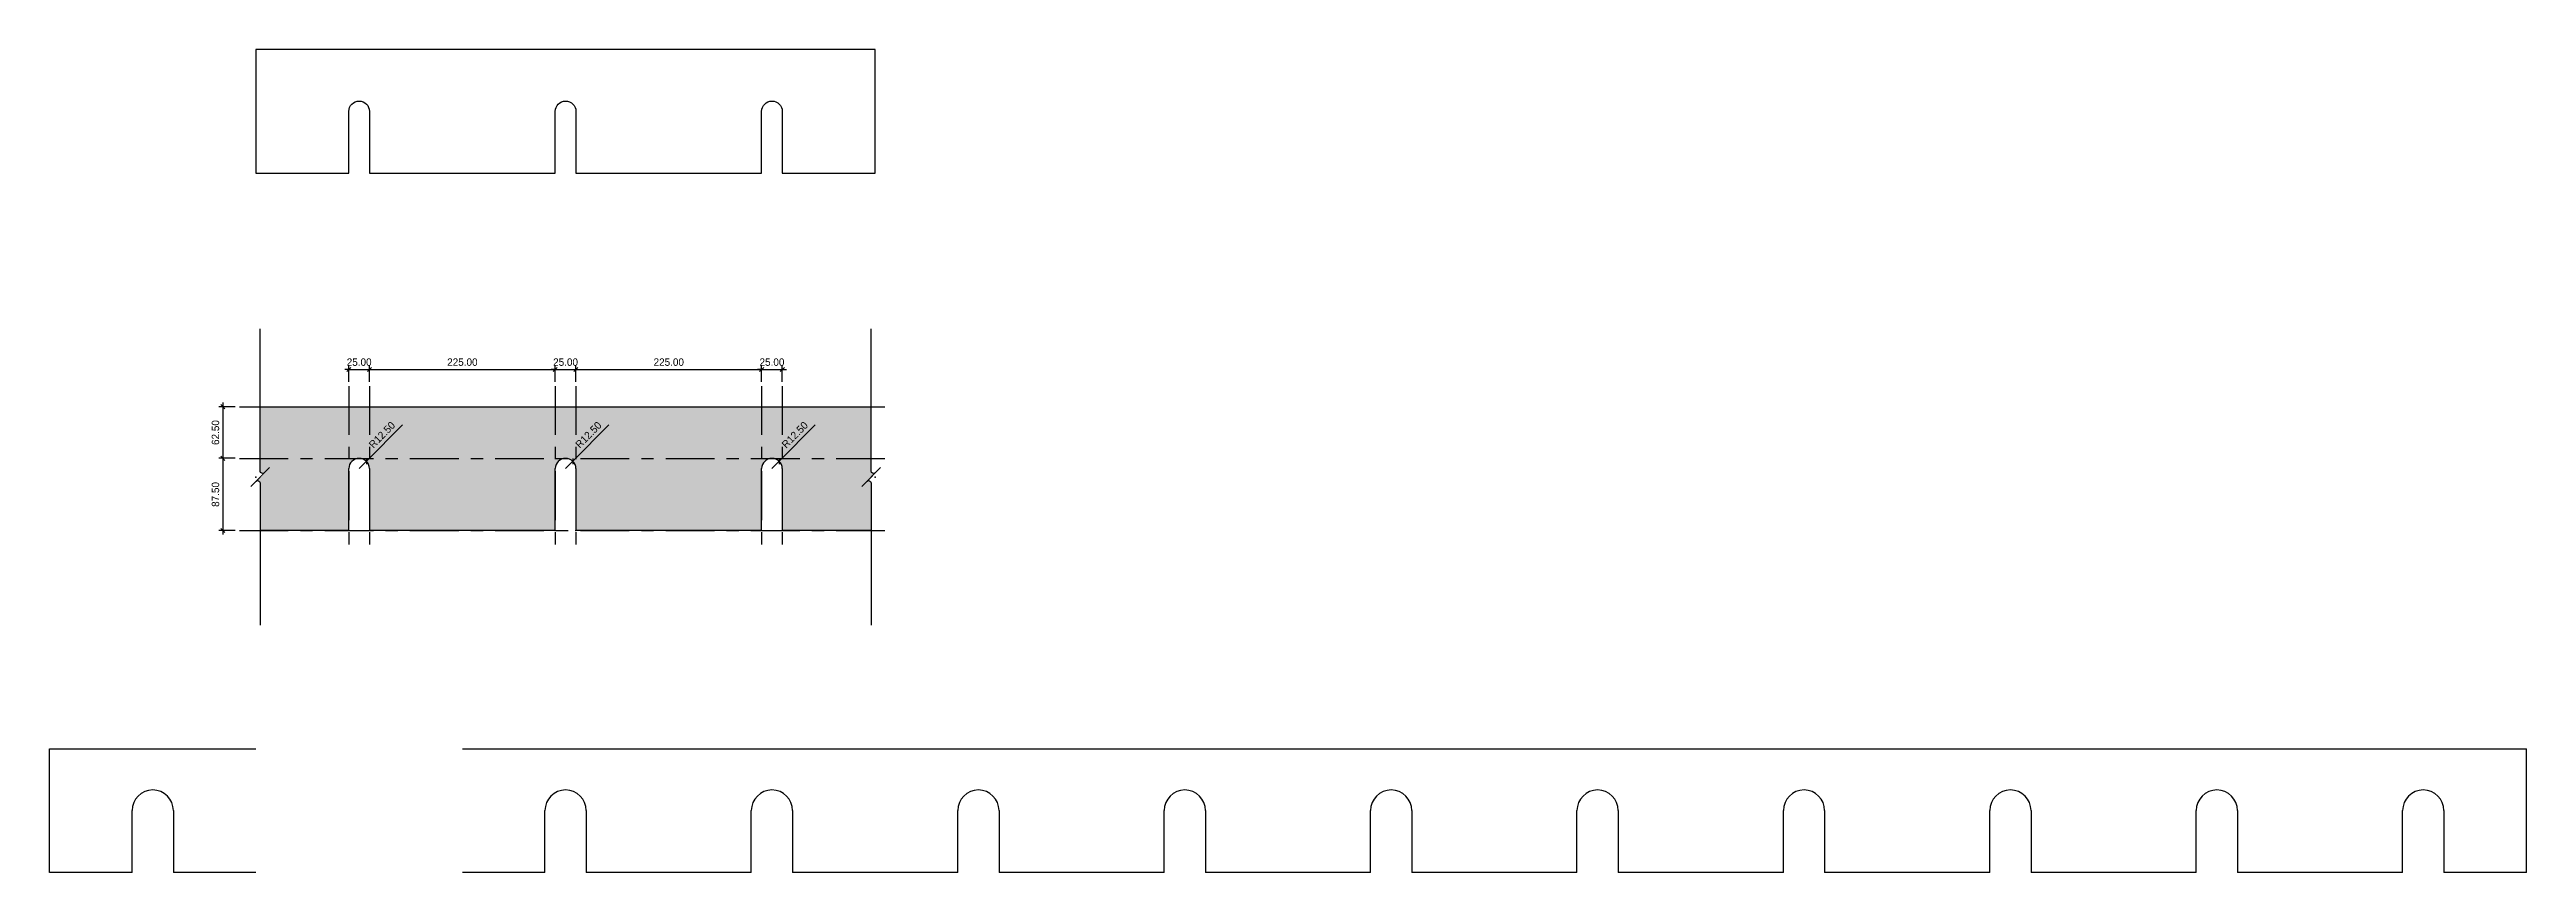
# Model space of a CAD drawing. Header units: millimetres. Extents: x -244126 to 368105, y -173968 to 259060.
# Drawn here: x 40843 to 43843, y 16783 to 17780 of the extents above; entities that cross this region are included whole.
import ezdxf

# ---------------------------------------------------------------- set-up
doc = ezdxf.new("R2010")
doc.units = ezdxf.units.MM
doc.header["$MEASUREMENT"] = 0
for name, pattern in [('ACAD_ISO04W100', [30, 24, -3, 0, -3]), ('CENTER', [2, 1.25, -0.25, 0.25, -0.25]), ('TA_GL_059.00000', [162.25, 59, -14.75, 14.75, -14.75, 59])]:
    doc.linetypes.add(name, pattern=pattern)
for name, color, linetype in [('000 - GRID', 8, 'CENTER'), ('000 - H A T C H', 8, 'Continuous'), ('000 - SYMBOL CON', 1, 'Continuous'), ('000 - WIPEOUT', 250, 'Continuous')]:
    doc.layers.add(name, color=color, linetype=linetype)
doc.styles.add('CORDIA', font='cordia.shx')
doc.styles.add('TA', font='Cordia New.ttf', dxfattribs={"height": 4.5})
doc.dimstyles.new('DIM E-E', dxfattribs={"dimscale": 2, "dimtxt": 0.18, "dimasz": 0.1, "dimexe": 0.1, "dimexo": 0.1, "dimgap": 0.09, "dimtad": 1, "dimtoh": 1, "dimzin": 0, "dimdsep": 46, "dimtxsty": 'CORDIA', "dimblk": 'OBLIQUE', "dimcen": 0.1, "dimdle": 0.1, "dimclrd": 40, "dimclre": 140, "dimclrt": 3, "dimadec": 0, "dimazin": 0, "dimtfac": 1, "dimtix": 1, "dimtmove": 2, "dimatfit": 3, "dimfxl": 1, "dimtolj": 1, "dimtzin": 0, "dimarcsym": 0})

msp = doc.modelspace()

# ---------------------------------------------------------------- blocks, each defined once
blk = doc.blocks.new('*U814')
at = {"color": 3}
blk.add_wipeout([(1.38, 1.01), (1.18, 0.93), (1.03, 0.8), (0.92, 0.62), (0.87, 0.42), (0.89, 0.22), (0.97, 0.03), (-0.97, 1.97), (-0.89, 1.79), (-0.87, 1.58), (-0.91, 1.38), (-1.02, 1.21), (-1.18, 1.08), (-1.37, 1.01), (-35.88, 1.01), (-35.88, -2.32), (35.88, -2.33), (35.88, 1.01)], dxfattribs=at).dxf.layer = '000 - WIPEOUT'
at = {"color": 250}
blk.add_lwpolyline([(35.88, 1.01), (35.88, 1.01)], dxfattribs=at)
at = {"color": 3}
blk.add_point((0, 0), dxfattribs=at)
at = {"layer": '000 - SYMBOL CON', "color": 0}
for p, q in [((-1.37, 1.01), (-35.88, 1.01)), ((1.38, 1.01), (35.88, 1.01))]:
    blk.add_line(p, q, dxfattribs=at)
at = {"layer": '000 - SYMBOL CON', "color": 0, "extrusion": (0, 0, -1)}
blk.add_line((2.27, -1.26), (-2.27, 3.27), dxfattribs=at)
for centre, radius, start, end in [((1.5, 1.63), 0.634, 146.72715, 258.27285), ((-1.51, 0.38), 0.638, 326.67996, 78.07944)]:
    blk.add_arc(centre, radius, start, end, dxfattribs=at)
blk = doc.blocks.new('*U302')
at = {"color": 3}
blk.add_point((0, -150), dxfattribs=at)
at = {"layer": '000 - GRID', "color": 0, "linetype": 'ByBlock'}
blk.add_line((0, 25), (0, -175), dxfattribs=at)
at = {"layer": '000 - GRID', "color": 0}
blk.add_point((0, 0), dxfattribs=at)
at = {"style": 'TA', "flags": 1}
blk.add_attdef('LOCATION', (6, 6), '', height=4.5, dxfattribs=at)
blk = doc.blocks.new('*U815')
at = {"color": 3}
blk.add_point((0, -739.9), dxfattribs=at)
at = {"layer": '000 - GRID', "color": 0, "linetype": 'ByBlock'}
blk.add_line((0, 25), (0, -764.9), dxfattribs=at)
at = {"layer": '000 - GRID', "color": 0}
blk.add_point((0, 0), dxfattribs=at)
at = {"style": 'TA', "flags": 1}
blk.add_attdef('LOCATION', (6, 6), '', height=4.5, dxfattribs=at)
blk = doc.blocks.new('_Oblique')
at = {"color": 0, "linetype": 'ByBlock', "lineweight": -2}
blk.add_line((-0.5, -0.5), (0.5, 0.5), dxfattribs=at)
blk = doc.blocks.new('*D2208')
at = {"color": 40, "lineweight": -2, "transparency": 16777216}
for p, q in [((41205.4, 17392), (41200.4, 17392)), ((41205.4, 17392), (41230.4, 17392)), ((41230.4, 17392), (41235.4, 17392))]:
    blk.add_line(p, q, dxfattribs=at)
at = {"color": 140, "linetype": 'ACAD_ISO04W100', "lineweight": -2, "transparency": 16777216}
for p, q in [((41205.4, 17377), (41205.4, 17397)), ((41230.4, 17377), (41230.4, 17397))]:
    blk.add_line(p, q, dxfattribs=at)
at = {"layer": 'Defpoints', "color": 0, "transparency": 16777216}
for p in [(41205.4, 17372), (41230.4, 17392), (41230.4, 17372)]:
    blk.add_point(p, dxfattribs=at)
at = {"color": 40, "lineweight": -2, "transparency": 16777216, "xscale": 5, "yscale": 5, "zscale": 5}
blk.add_blockref('_Oblique', (41205.4, 17392), dxfattribs=at)
at = {"color": 40, "lineweight": -2, "transparency": 16777216, "xscale": 5, "yscale": 5, "zscale": 5, "rotation": 180}
blk.add_blockref('_Oblique', (41230.4, 17392), dxfattribs=at)
at = {"color": 3, "transparency": 16777216, "insert": (41217.9, 17401), "char_height": 9, "attachment_point": 5, "style": 'CORDIA'}
blk.add_mtext('\\A1;25.00', dxfattribs=at)
blk = doc.blocks.new('*D2209')
at = {"color": 40, "lineweight": -2, "transparency": 16777216}
blk.add_line((41225.4, 17392), (41460.4, 17392), dxfattribs=at)
at = {"color": 140, "linetype": 'ACAD_ISO04W100', "lineweight": -2, "transparency": 16777216}
for p, q in [((41230.4, 17377), (41230.4, 17397)), ((41455.4, 17377), (41455.4, 17397))]:
    blk.add_line(p, q, dxfattribs=at)
at = {"layer": 'Defpoints', "color": 0, "transparency": 16777216}
for p in [(41230.4, 17372), (41455.4, 17392), (41455.4, 17372)]:
    blk.add_point(p, dxfattribs=at)
at = {"color": 40, "lineweight": -2, "transparency": 16777216, "xscale": 5, "yscale": 5, "zscale": 5, "rotation": 180}
blk.add_blockref('_Oblique', (41230.4, 17392), dxfattribs=at)
at = {"color": 40, "lineweight": -2, "transparency": 16777216, "xscale": 5, "yscale": 5, "zscale": 5}
blk.add_blockref('_Oblique', (41455.4, 17392), dxfattribs=at)
at = {"color": 3, "transparency": 16777216, "insert": (41342.9, 17401), "char_height": 9, "attachment_point": 5, "style": 'CORDIA'}
blk.add_mtext('\\A1;225.00', dxfattribs=at)
blk = doc.blocks.new('*D2210')
at = {"color": 40, "lineweight": -2, "transparency": 16777216}
for p, q in [((41455.4, 17392), (41450.4, 17392)), ((41455.4, 17392), (41480.4, 17392)), ((41480.4, 17392), (41485.4, 17392))]:
    blk.add_line(p, q, dxfattribs=at)
at = {"color": 140, "linetype": 'ACAD_ISO04W100', "lineweight": -2, "transparency": 16777216}
for p, q in [((41455.4, 17377), (41455.4, 17397)), ((41480.4, 17377), (41480.4, 17397))]:
    blk.add_line(p, q, dxfattribs=at)
at = {"layer": 'Defpoints', "color": 0, "transparency": 16777216}
for p in [(41455.4, 17372), (41480.4, 17392), (41480.4, 17372)]:
    blk.add_point(p, dxfattribs=at)
at = {"color": 40, "lineweight": -2, "transparency": 16777216, "xscale": 5, "yscale": 5, "zscale": 5}
blk.add_blockref('_Oblique', (41455.4, 17392), dxfattribs=at)
at = {"color": 40, "lineweight": -2, "transparency": 16777216, "xscale": 5, "yscale": 5, "zscale": 5, "rotation": 180}
blk.add_blockref('_Oblique', (41480.4, 17392), dxfattribs=at)
at = {"color": 3, "transparency": 16777216, "insert": (41467.9, 17401), "char_height": 9, "attachment_point": 5, "style": 'CORDIA'}
blk.add_mtext('\\A1;25.00', dxfattribs=at)
blk = doc.blocks.new('*D2211')
at = {"color": 40, "lineweight": -2, "transparency": 16777216}
blk.add_line((41475.4, 17392), (41710.4, 17392), dxfattribs=at)
at = {"color": 140, "linetype": 'ACAD_ISO04W100', "lineweight": -2, "transparency": 16777216}
for p, q in [((41480.4, 17377), (41480.4, 17397)), ((41705.4, 17377), (41705.4, 17397))]:
    blk.add_line(p, q, dxfattribs=at)
at = {"layer": 'Defpoints', "color": 0, "transparency": 16777216}
for p in [(41480.4, 17372), (41705.4, 17392), (41705.4, 17372)]:
    blk.add_point(p, dxfattribs=at)
at = {"color": 40, "lineweight": -2, "transparency": 16777216, "xscale": 5, "yscale": 5, "zscale": 5, "rotation": 180}
blk.add_blockref('_Oblique', (41480.4, 17392), dxfattribs=at)
at = {"color": 40, "lineweight": -2, "transparency": 16777216, "xscale": 5, "yscale": 5, "zscale": 5}
blk.add_blockref('_Oblique', (41705.4, 17392), dxfattribs=at)
at = {"color": 3, "transparency": 16777216, "insert": (41592.9, 17401), "char_height": 9, "attachment_point": 5, "style": 'CORDIA'}
blk.add_mtext('\\A1;225.00', dxfattribs=at)
blk = doc.blocks.new('*D2212')
at = {"color": 40, "lineweight": -2, "transparency": 16777216}
for p, q in [((41705.4, 17392), (41700.4, 17392)), ((41705.4, 17392), (41730.4, 17392)), ((41730.4, 17392), (41735.4, 17392))]:
    blk.add_line(p, q, dxfattribs=at)
at = {"color": 140, "linetype": 'ACAD_ISO04W100', "lineweight": -2, "transparency": 16777216}
for p, q in [((41705.4, 17377), (41705.4, 17397)), ((41730.4, 17377), (41730.4, 17397))]:
    blk.add_line(p, q, dxfattribs=at)
at = {"layer": 'Defpoints', "color": 0, "transparency": 16777216}
for p in [(41705.4, 17372), (41730.4, 17392), (41730.4, 17372)]:
    blk.add_point(p, dxfattribs=at)
at = {"color": 40, "lineweight": -2, "transparency": 16777216, "xscale": 5, "yscale": 5, "zscale": 5}
blk.add_blockref('_Oblique', (41705.4, 17392), dxfattribs=at)
at = {"color": 40, "lineweight": -2, "transparency": 16777216, "xscale": 5, "yscale": 5, "zscale": 5, "rotation": 180}
blk.add_blockref('_Oblique', (41730.4, 17392), dxfattribs=at)
at = {"color": 3, "transparency": 16777216, "insert": (41717.9, 17401), "char_height": 9, "attachment_point": 5, "style": 'CORDIA'}
blk.add_mtext('\\A1;25.00', dxfattribs=at)
blk = doc.blocks.new('*D2213')
at = {"color": 140, "linetype": 'ACAD_ISO04W100', "lineweight": -2, "transparency": 16777216}
for p, q in [((41067.9, 17347), (41047.9, 17347)), ((41067.9, 17284.5), (41047.9, 17284.5))]:
    blk.add_line(p, q, dxfattribs=at)
at = {"color": 40, "lineweight": -2, "transparency": 16777216}
blk.add_line((41052.9, 17352), (41052.9, 17279.5), dxfattribs=at)
at = {"layer": 'Defpoints', "color": 0, "transparency": 16777216}
for p in [(41072.9, 17347), (41052.9, 17284.5), (41072.9, 17284.5)]:
    blk.add_point(p, dxfattribs=at)
at = {"color": 40, "lineweight": -2, "transparency": 16777216, "xscale": 5, "yscale": 5, "zscale": 5}
for p, rotation in [((41052.9, 17347), 90), ((41052.9, 17284.5), 270)]:
    blk.add_blockref('_Oblique', p, dxfattribs=dict(at, rotation=rotation))
at = {"color": 3, "transparency": 16777216, "insert": (41043.9, 17315.7), "char_height": 9, "attachment_point": 5, "rotation": 90, "style": 'CORDIA'}
blk.add_mtext('\\A1;62.50', dxfattribs=at)
blk = doc.blocks.new('*D2214')
at = {"color": 140, "linetype": 'ACAD_ISO04W100', "lineweight": -2, "transparency": 16777216}
for p, q in [((41067.9, 17284.5), (41047.9, 17284.5)), ((41067.9, 17197), (41047.9, 17197))]:
    blk.add_line(p, q, dxfattribs=at)
at = {"color": 40, "lineweight": -2, "transparency": 16777216}
blk.add_line((41052.9, 17289.5), (41052.9, 17192), dxfattribs=at)
at = {"layer": 'Defpoints', "color": 0, "transparency": 16777216}
for p in [(41072.9, 17284.5), (41052.9, 17197), (41072.9, 17197)]:
    blk.add_point(p, dxfattribs=at)
at = {"color": 40, "lineweight": -2, "transparency": 16777216, "xscale": 5, "yscale": 5, "zscale": 5}
for p, rotation in [((41052.9, 17284.5), 90), ((41052.9, 17197), 270)]:
    blk.add_blockref('_Oblique', p, dxfattribs=dict(at, rotation=rotation))
at = {"color": 3, "transparency": 16777216, "insert": (41043.9, 17240.7), "char_height": 9, "attachment_point": 5, "rotation": 90, "style": 'CORDIA'}
blk.add_mtext('\\A1;87.50', dxfattribs=at)
blk = doc.blocks.new('*D2895')
at = {"color": 40, "lineweight": -2, "transparency": 16777216}
for p in [(41270.4, 17325.2), (41217.9, 17272)]:
    blk.add_line(p, (41226.7, 17280.9), dxfattribs=at)
at = {"layer": 'Defpoints', "color": 0, "transparency": 16777216}
for p in [(41226.7, 17280.9), (41217.9, 17272)]:
    blk.add_point(p, dxfattribs=at)
at = {"color": 40, "lineweight": -2, "transparency": 16777216, "xscale": 5, "yscale": 5, "zscale": 5, "rotation": 225.448317999548}
blk.add_blockref('_Oblique', (41226.7, 17280.9), dxfattribs=at)
at = {"color": 3, "transparency": 16777216, "insert": (41245.6, 17312.9), "char_height": 9, "attachment_point": 5, "rotation": 45.4483, "style": 'CORDIA'}
blk.add_mtext('\\A1;R12.50', dxfattribs=at)
blk = doc.blocks.new('*D2206')
at = {"color": 40, "lineweight": -2, "transparency": 16777216}
for p in [(41520.4, 17325.2), (41467.9, 17272)]:
    blk.add_line(p, (41476.7, 17280.9), dxfattribs=at)
at = {"layer": 'Defpoints', "color": 0, "transparency": 16777216}
for p in [(41476.7, 17280.9), (41467.9, 17272)]:
    blk.add_point(p, dxfattribs=at)
at = {"color": 40, "lineweight": -2, "transparency": 16777216, "xscale": 5, "yscale": 5, "zscale": 5, "rotation": 225.448317999536}
blk.add_blockref('_Oblique', (41476.7, 17280.9), dxfattribs=at)
at = {"color": 3, "transparency": 16777216, "insert": (41495.6, 17312.9), "char_height": 9, "attachment_point": 5, "rotation": 45.4483, "style": 'CORDIA'}
blk.add_mtext('\\A1;R12.50', dxfattribs=at)
blk = doc.blocks.new('*D2207')
at = {"color": 40, "lineweight": -2, "transparency": 16777216}
for p in [(41770.4, 17325.2), (41717.9, 17272)]:
    blk.add_line(p, (41726.7, 17280.9), dxfattribs=at)
at = {"layer": 'Defpoints', "color": 0, "transparency": 16777216}
for p in [(41726.7, 17280.9), (41717.9, 17272)]:
    blk.add_point(p, dxfattribs=at)
at = {"color": 40, "lineweight": -2, "transparency": 16777216, "xscale": 5, "yscale": 5, "zscale": 5, "rotation": 225.4483179995367}
blk.add_blockref('_Oblique', (41726.7, 17280.9), dxfattribs=at)
at = {"color": 3, "transparency": 16777216, "insert": (41745.6, 17312.9), "char_height": 9, "attachment_point": 5, "rotation": 45.4483, "style": 'CORDIA'}
blk.add_mtext('\\A1;R12.50', dxfattribs=at)

# ---------------------------------------------------------------- dimensions: what is measured, and where the dimension line sits
at = {"color": 3}
for base, p1, p2, picture, middle in [((41230.39557, 17391.95296), (41205.39557, 17371.95296), (41230.39557, 17371.95296), '*D2208', (41217.89557, 17400.95296)), ((41455.39557, 17391.95296), (41230.39557, 17371.95296), (41455.39557, 17371.95296), '*D2209', (41342.89557, 17400.95296)), ((41480.39557, 17391.95296), (41455.39557, 17371.95296), (41480.39557, 17371.95296), '*D2210', (41467.89557, 17400.95296)), ((41705.39557, 17391.95296), (41480.39557, 17371.95296), (41705.39557, 17371.95296), '*D2211', (41592.89557, 17400.95296)), ((41730.39557, 17391.95296), (41705.39557, 17371.95296), (41730.39557, 17371.95296), '*D2212', (41717.89557, 17400.95296))]:
    dim = msp.add_linear_dim(base=base, p1=p1, p2=p2, dimstyle='DIM E-E', override={"dimscale": 50}, dxfattribs=at)
    dim.commit()
    dim.dimension.update_dxf_attribs({"geometry": picture, "text_midpoint": middle})
for center, mpoint, picture, middle in [((41217.89557, 17271.95296), (41226.66498, 17280.86069), '*D2895', (41245.60752, 17312.9307)), ((41467.89557, 17271.95296), (41476.66498, 17280.86069), '*D2206', (41495.60752, 17312.9307)), ((41717.89557, 17271.95296), (41726.66498, 17280.86069), '*D2207', (41745.60752, 17312.9307))]:
    dim = msp.add_radius_dim(center=center, mpoint=mpoint, dimstyle='DIM E-E', override={"dimscale": 50}, dxfattribs=at)
    dim.commit()
    dim.dimension.update_dxf_attribs({"geometry": picture, "text_midpoint": middle})

# ---------------------------------------------------------------- hatches: boundary and pattern name
at = {"layer": '000 - H A T C H'}
h = msp.add_hatch(dxfattribs=at)
h.set_pattern_fill('ANSI36', color=256, scale=14)
edge = h.paths.add_edge_path()
edge.add_arc((41717.89557, 17271.95296), 12.5, 0, 180, ccw=False)
edge.add_line((41730.39557, 17271.95296), (41730.39557, 17196.95296))
edge.add_line((41730.39557, 17196.95296), (41842.89557, 17196.95296))
edge.add_line((41842.89557, 17196.95296), (41842.89557, 17346.95296))
edge.add_line((41842.89557, 17346.95296), (41592.89557, 17346.95296))
edge.add_line((41592.89557, 17346.95296), (41342.89557, 17346.95296))
edge.add_line((41342.89557, 17346.95296), (41092.89557, 17346.95296))
edge.add_line((41092.89557, 17346.95296), (41092.89557, 17196.95296))
edge.add_line((41092.89557, 17196.95296), (41205.39557, 17196.95296))
edge.add_line((41205.39557, 17196.95296), (41205.39557, 17271.95296))
edge.add_arc((41217.89557, 17271.95296), 12.5, 0, 180, ccw=False)
edge.add_line((41230.39557, 17271.95296), (41230.39557, 17196.95296))
edge.add_line((41230.39557, 17196.95296), (41342.89557, 17196.95296))
edge.add_line((41342.89557, 17196.95296), (41455.39557, 17196.95296))
edge.add_line((41455.39557, 17196.95296), (41455.39557, 17271.95296))
edge.add_arc((41467.89557, 17271.95296), 12.5, 0, 180, ccw=False)
edge.add_line((41480.39557, 17271.95296), (41480.39557, 17196.95296))
edge.add_line((41480.39557, 17196.95296), (41592.89557, 17196.95296))
edge.add_line((41592.89557, 17196.95296), (41705.39557, 17196.95296))
edge.add_line((41705.39557, 17196.95296), (41705.39557, 17271.95296))

# ---------------------------------------------------------------- linework, layer by layer
at = {"color": 3}
for p, q in [((41092.89557, 17346.95296), (41342.89557, 17346.95296)), ((41342.89557, 17346.95296), (41592.89557, 17346.95296)), ((41592.89557, 17346.95296), (41842.89557, 17346.95296)), ((41205.39557, 17196.95296), (41092.89557, 17196.95296)), ((41342.89557, 17196.95296), (41230.39557, 17196.95296)), ((41455.39557, 17196.95296), (41342.89557, 17196.95296)), ((41592.89557, 17196.95296), (41480.39557, 17196.95296)), ((41705.39557, 17196.95296), (41592.89557, 17196.95296)), ((41842.89557, 17196.95296), (41730.39557, 17196.95296)), ((40842.89557, 16932.55078), (41092.89557, 16932.55078)), ((40842.89557, 16782.55078), (40842.89557, 16932.55078)), ((41342.89557, 16932.55078), (41592.89557, 16932.55078)), ((41592.89557, 16932.55078), (41842.89557, 16932.55078)), ((41842.89557, 16932.55078), (42092.89557, 16932.55078)), ((42092.89557, 16932.55078), (42342.89557, 16932.55078)), ((42342.89557, 16932.55078), (42592.89557, 16932.55078)), ((42592.89557, 16932.55078), (42842.89557, 16932.55078)), ((42842.89557, 16932.55078), (43092.89557, 16932.55078)), ((43092.89557, 16932.55078), (43342.89557, 16932.55078)), ((43342.89557, 16932.55078), (43592.89557, 16932.55078)), ((43592.89557, 16932.55078), (43842.89557, 16932.55078)), ((43842.89557, 16782.55078), (43842.89557, 16932.55078)), ((40942.89557, 16782.55078), (40842.89557, 16782.55078)), ((41092.89557, 16782.55078), (40992.89557, 16782.55078)), ((41442.89557, 16782.55078), (41342.89557, 16782.55078)), ((41592.89557, 16782.55078), (41492.89557, 16782.55078)), ((41692.89557, 16782.55078), (41592.89557, 16782.55078)), ((41842.89557, 16782.55078), (41742.89557, 16782.55078)), ((41942.89557, 16782.55078), (41842.89557, 16782.55078)), ((42092.89557, 16782.55078), (41992.89557, 16782.55078)), ((42192.89557, 16782.55078), (42092.89557, 16782.55078)), ((42342.89557, 16782.55078), (42242.89557, 16782.55078)), ((42442.89557, 16782.55078), (42342.89557, 16782.55078)), ((42592.89557, 16782.55078), (42492.89557, 16782.55078)), ((42692.89557, 16782.55078), (42592.89557, 16782.55078)), ((42842.89557, 16782.55078), (42742.89557, 16782.55078)), ((42942.89557, 16782.55078), (42842.89557, 16782.55078)), ((43092.89557, 16782.55078), (42992.89557, 16782.55078)), ((43192.89557, 16782.55078), (43092.89557, 16782.55078)), ((43342.89557, 16782.55078), (43242.89557, 16782.55078)), ((43442.89557, 16782.55078), (43342.89557, 16782.55078)), ((43592.89557, 16782.55078), (43492.89557, 16782.55078)), ((43692.89557, 16782.55078), (43592.89557, 16782.55078)), ((43842.89557, 16782.55078), (43742.89557, 16782.55078))]:
    msp.add_line(p, q, dxfattribs=at)
msp.add_lwpolyline([(41705.39557, 17704.89256, -1), (41730.39557, 17704.89256), (41730.39557, 17629.89256), (41842.89557, 17629.89256), (41842.89557, 17779.89256), (41592.89557, 17779.89256), (41342.89557, 17779.89256), (41092.89557, 17779.89256), (41092.89557, 17629.89256), (41205.39557, 17629.89256), (41205.39557, 17704.89256, -1), (41230.39557, 17704.89256), (41230.39557, 17629.89256), (41342.89557, 17629.89256), (41455.39557, 17629.89256), (41455.39557, 17704.89256, -1), (41480.39557, 17704.89256), (41480.39557, 17629.89256), (41592.89557, 17629.89256), (41705.39557, 17629.89256)], format="xyb", close=True, dxfattribs=at)
for points in [[(41205.39557, 17196.95296), (41205.39557, 17271.95296)], [(41230.39557, 17271.95296), (41230.39557, 17196.95296)], [(41455.39557, 17196.95296), (41455.39557, 17271.95296)], [(41480.39557, 17271.95296), (41480.39557, 17196.95296)], [(41705.39557, 17196.95296), (41705.39557, 17271.95296)], [(41730.39557, 17271.95296), (41730.39557, 17196.95296)], [(40942.89557, 16782.55078), (40942.89557, 16857.55078)], [(40992.89557, 16857.55078), (40992.89557, 16782.55078)], [(41442.89557, 16782.55078), (41442.89557, 16857.55078)], [(41492.89557, 16857.55078), (41492.89557, 16782.55078)], [(41692.89557, 16782.55078), (41692.89557, 16857.55078)], [(41742.89557, 16857.55078), (41742.89557, 16782.55078)], [(41942.89557, 16782.55078), (41942.89557, 16857.55078)], [(41992.89557, 16857.55078), (41992.89557, 16782.55078)], [(42192.89557, 16782.55078), (42192.89557, 16857.55078)], [(42242.89557, 16857.55078), (42242.89557, 16782.55078)], [(42442.89557, 16782.55078), (42442.89557, 16857.55078)], [(42492.89557, 16857.55078), (42492.89557, 16782.55078)], [(42692.89557, 16782.55078), (42692.89557, 16857.55078)], [(42742.89557, 16857.55078), (42742.89557, 16782.55078)], [(42942.89557, 16782.55078), (42942.89557, 16857.55078)], [(42992.89557, 16857.55078), (42992.89557, 16782.55078)], [(43192.89557, 16782.55078), (43192.89557, 16857.55078)], [(43242.89557, 16857.55078), (43242.89557, 16782.55078)], [(43442.89557, 16782.55078), (43442.89557, 16857.55078)], [(43492.89557, 16857.55078), (43492.89557, 16782.55078)], [(43692.89557, 16782.55078), (43692.89557, 16857.55078)], [(43742.89557, 16857.55078), (43742.89557, 16782.55078)]]:
    msp.add_lwpolyline(points, dxfattribs=at)
for centre, radius in [((41217.89557, 17271.95296), 12.5), ((41467.89557, 17271.95296), 12.5), ((41717.89557, 17271.95296), 12.5), ((40967.89557, 16857.55078), 25), ((41467.89557, 16857.55078), 25), ((41717.89557, 16857.55078), 25), ((41967.89557, 16857.55078), 25), ((42217.89557, 16857.55078), 25), ((42467.89557, 16857.55078), 25), ((42717.89557, 16857.55078), 25), ((42967.89557, 16857.55078), 25), ((43217.89557, 16857.55078), 25), ((43467.89557, 16857.55078), 25), ((43717.89557, 16857.55078), 25)]:
    msp.add_arc(centre, radius, 0, 180, dxfattribs=at)

# ---------------------------------------------------------------- block references
at = {"layer": '000 - GRID', "linetype": 'TA_GL_059.00000'}
for p in [(41205.39557, 17346.95296), (41230.39557, 17346.95296), (41455.39557, 17346.95296), (41480.39557, 17346.95296), (41705.39557, 17346.95296), (41730.39557, 17346.95296)]:
    msp.add_blockref('*U302', p, dxfattribs=at)

msp.set_redraw_order([(e.dxf.handle, doc.entitydb.next_handle()) for e in msp.query("TEXT MTEXT ATTDEF DIMENSION ARC_DIMENSION")])  # texts and dimensions are drawn at this point

# ---------------------------------------------------------------- next in the draw order: block references
at = {"layer": '000 - SYMBOL CON', "color": 2, "xscale": 5, "yscale": 5, "zscale": 5}
for p, rotation in [((41092.89557, 17261.80857), 270), ((41842.89557, 17261.80857), 90)]:
    msp.add_blockref('*U814', p, dxfattribs=dict(at, rotation=rotation))

# ---------------------------------------------------------------- next in the draw order: block references
at = {"layer": '000 - GRID', "linetype": 'TA_GL_059.00000', "rotation": 90}
for p in [(41097.94274, 17346.95296), (41097.94274, 17284.45296), (41097.94274, 17196.95296)]:
    msp.add_blockref('*U815', p, dxfattribs=at)

# ---------------------------------------------------------------- next in the draw order: dimensions: what is measured, and where the dimension line sits
at = {"color": 3}
for base, p1, p2, picture, middle in [((41052.94274, 17284.45296), (41072.94274, 17346.95296), (41072.94274, 17284.45296), '*D2213', (41043.94274, 17315.70296)), ((41052.94274, 17196.95296), (41072.94274, 17284.45296), (41072.94274, 17196.95296), '*D2214', (41043.94274, 17240.70296))]:
    dim = msp.add_linear_dim(base=base, p1=p1, p2=p2, angle=90, dimstyle='DIM E-E', override={"dimscale": 50}, dxfattribs=at)
    dim.commit()
    dim.dimension.update_dxf_attribs({"geometry": picture, "text_midpoint": middle})

doc.saveas('drawing.dxf')
